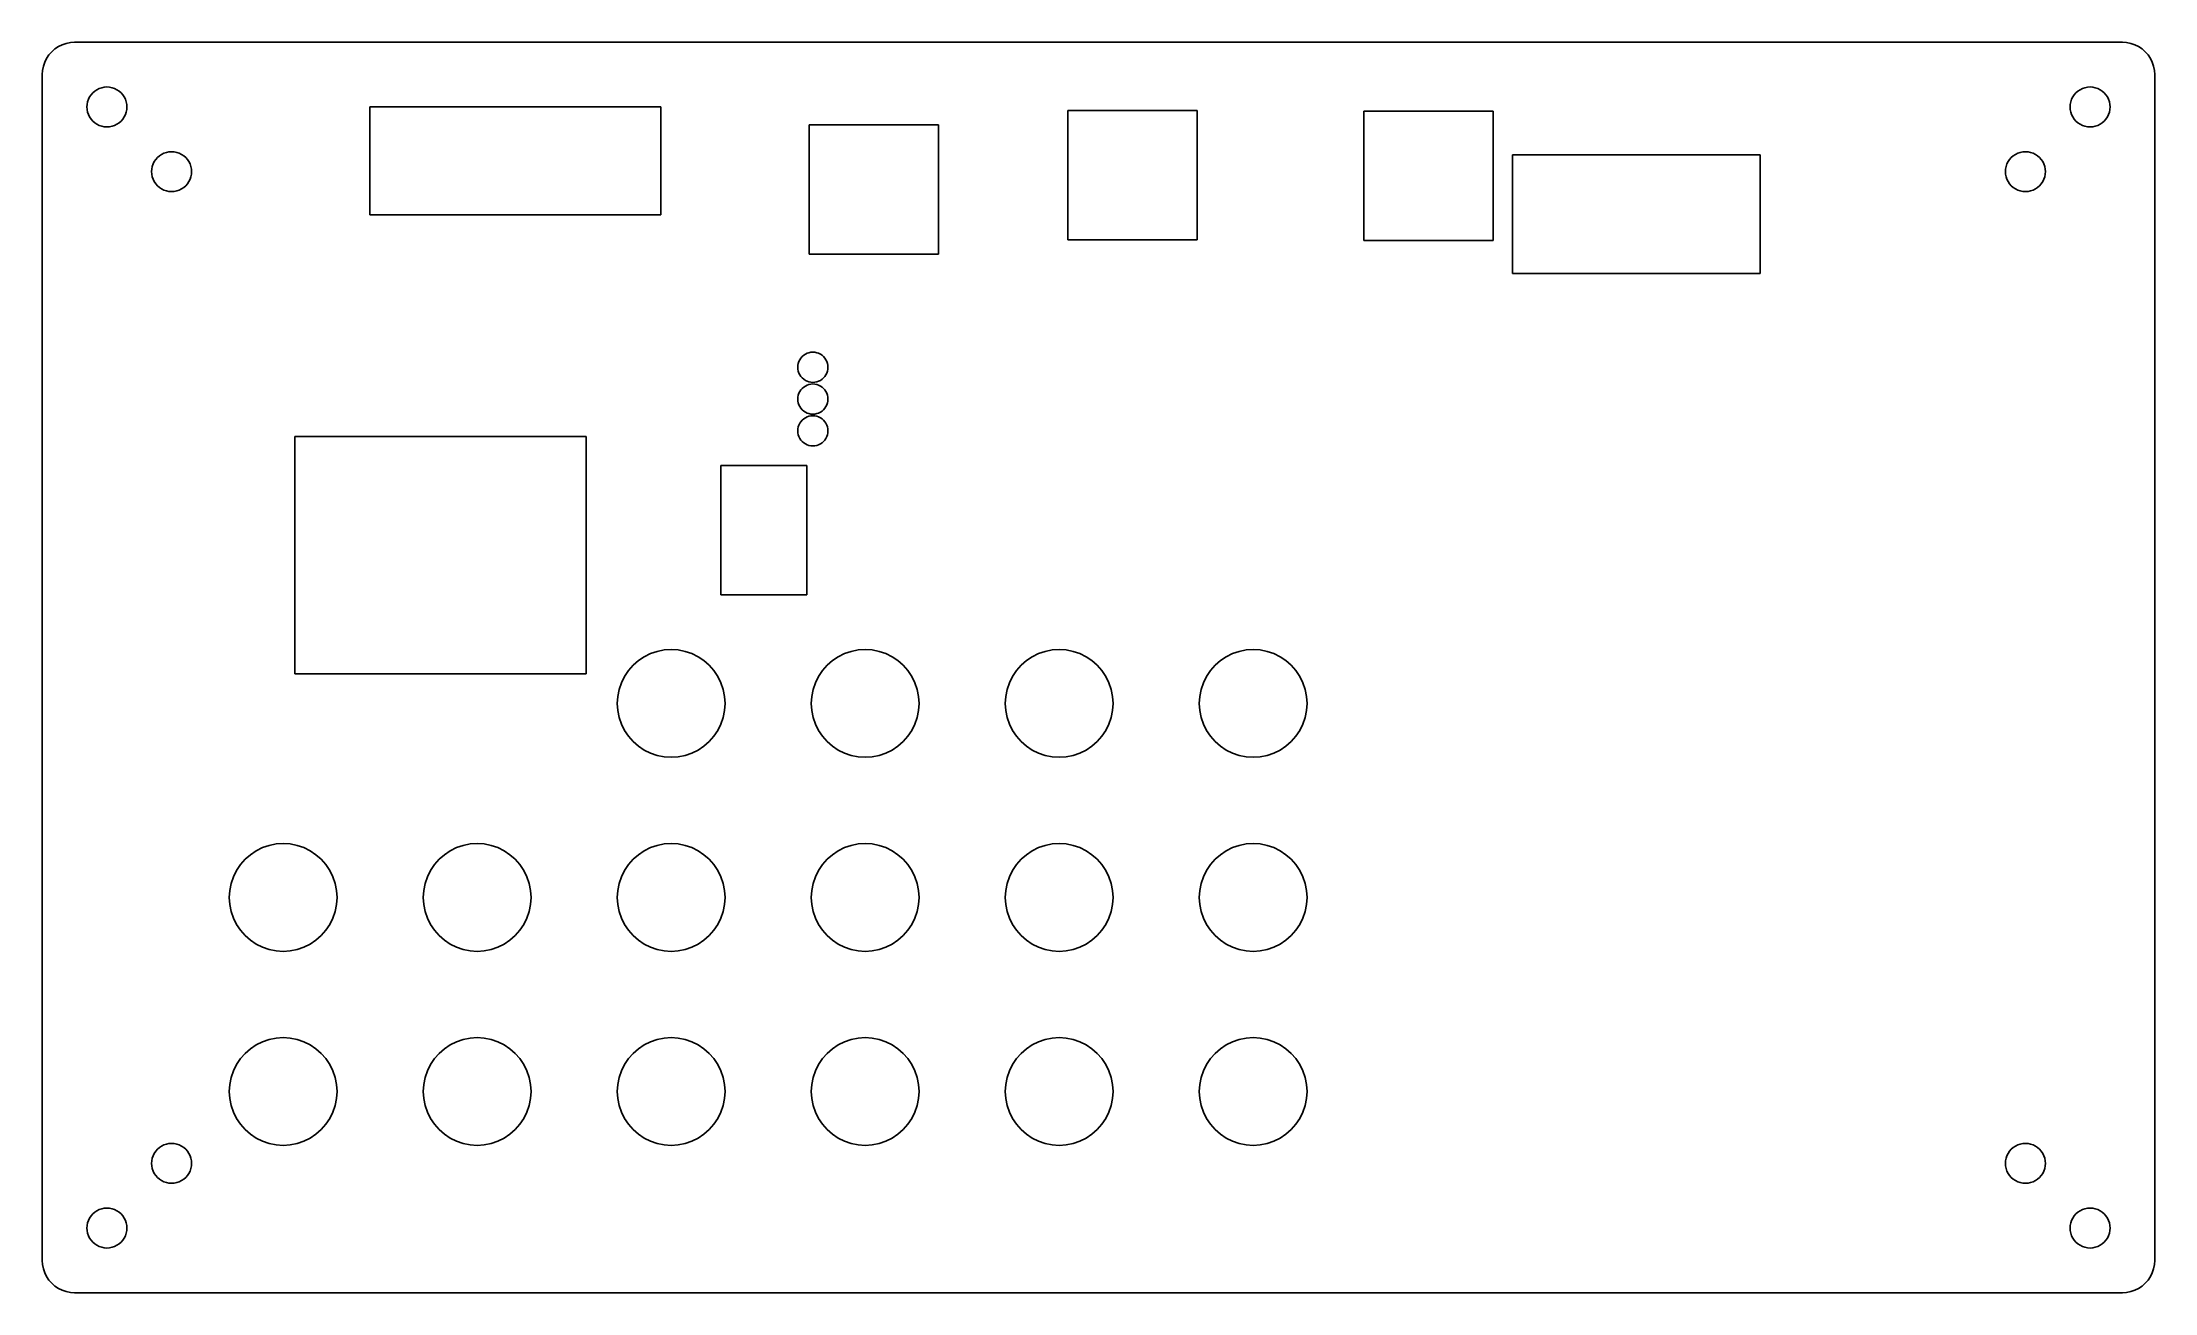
# Model space of a CAD drawing. Header units: metres. Extents: x -8 to 188, y 7 to 123.
import ezdxf

# ---------------------------------------------------------------- set-up
doc = ezdxf.new("R2010")
doc.units = ezdxf.units.M

msp = doc.modelspace()

# ---------------------------------------------------------------- linework, layer by layer
for p, q in [((-7.38007, 121.826), (-7.59808, 121.5)), ((-7.12132, 122.121), (-7.38007, 121.826)), ((-6.82628, 122.38), (-7.12132, 122.121)), ((-6.5, 122.598), (-6.82628, 122.38)), ((-6.14806, 122.772), (-6.5, 122.598)), ((-5.77646, 122.898), (-6.14806, 122.772)), ((-5.39157, 122.974), (-5.77646, 122.898)), ((-5, 123), (-5.39157, 122.974)), ((185, 123), (-5, 123)), ((185.392, 122.974), (185, 123)), ((185.776, 122.898), (185.392, 122.974)), ((186.148, 122.772), (185.776, 122.898)), ((186.5, 122.598), (186.148, 122.772)), ((186.826, 122.38), (186.5, 122.598)), ((187.121, 122.121), (186.826, 122.38)), ((187.38, 121.826), (187.121, 122.121)), ((187.598, 121.5), (187.38, 121.826)), ((-7.97433, 120.392), (-8, 120)), ((-8, 120), (-8, 10)), ((-7.89778, 120.776), (-7.97433, 120.392)), ((-7.77164, 121.148), (-7.89778, 120.776)), ((-7.59808, 121.5), (-7.77164, 121.148)), ((187.772, 121.148), (187.598, 121.5)), ((187.898, 120.776), (187.772, 121.148)), ((187.974, 120.392), (187.898, 120.776)), ((188, 120), (187.974, 120.392)), ((188, 10), (188, 120)), ((-3.78696, 117.479), (-3.70918, 117.708)), ((-3.70918, 117.708), (-3.60215, 117.925)), ((-3.60215, 117.925), (-3.4677, 118.126)), ((-3.4677, 118.126), (-3.30815, 118.308)), ((-3.30815, 118.308), (-3.12621, 118.468)), ((-3.12621, 118.468), (-2.925, 118.602)), ((-2.925, 118.602), (-2.70796, 118.709)), ((-2.70796, 118.709), (-2.47882, 118.787)), ((-2.47882, 118.787), (-2.24147, 118.834)), ((-2.24147, 118.834), (-2, 118.85)), ((-2, 118.85), (-1.75853, 118.834)), ((-1.75853, 118.834), (-1.52118, 118.787)), ((-1.52118, 118.787), (-1.29204, 118.709)), ((-1.29204, 118.709), (-1.075, 118.602)), ((-1.075, 118.602), (-0.87379, 118.468)), ((-0.87379, 118.468), (-0.69185, 118.308)), ((-0.69185, 118.308), (-0.5323, 118.126)), ((-0.5323, 118.126), (-0.39785, 117.925)), ((-0.39785, 117.925), (-0.29082, 117.708)), ((-0.29082, 117.708), (-0.21304, 117.479)), ((180.213, 117.479), (180.291, 117.708)), ((180.291, 117.708), (180.398, 117.925)), ((180.398, 117.925), (180.532, 118.126)), ((180.532, 118.126), (180.692, 118.308)), ((180.692, 118.308), (180.874, 118.468)), ((180.874, 118.468), (181.075, 118.602)), ((181.075, 118.602), (181.292, 118.709)), ((181.292, 118.709), (181.521, 118.787)), ((181.521, 118.787), (181.759, 118.834)), ((181.759, 118.834), (182, 118.85)), ((182, 118.85), (182.241, 118.834)), ((182.241, 118.834), (182.479, 118.787)), ((182.479, 118.787), (182.708, 118.709)), ((182.708, 118.709), (182.925, 118.602)), ((182.925, 118.602), (183.126, 118.468)), ((183.126, 118.468), (183.308, 118.308)), ((183.308, 118.308), (183.468, 118.126)), ((183.468, 118.126), (183.602, 117.925)), ((183.602, 117.925), (183.709, 117.708)), ((183.709, 117.708), (183.787, 117.479)), ((-3.85, 117), (-3.83417, 117.241)), ((-3.83417, 116.759), (-3.85, 117)), ((-3.83417, 117.241), (-3.78696, 117.479)), ((-3.78696, 116.521), (-3.83417, 116.759)), ((-3.70918, 116.292), (-3.78696, 116.521)), ((-3.60215, 116.075), (-3.70918, 116.292)), ((-3.4677, 115.874), (-3.60215, 116.075)), ((-3.30815, 115.692), (-3.4677, 115.874)), ((-3.12621, 115.532), (-3.30815, 115.692)), ((-0.69185, 115.692), (-0.87379, 115.532)), ((-0.5323, 115.874), (-0.69185, 115.692)), ((-0.39785, 116.075), (-0.5323, 115.874)), ((-0.29082, 116.292), (-0.39785, 116.075)), ((-0.21304, 116.521), (-0.29082, 116.292)), ((-0.21304, 117.479), (-0.16583, 117.241)), ((-0.16583, 116.759), (-0.21304, 116.521)), ((-0.16583, 117.241), (-0.15, 117)), ((-0.15, 117), (-0.16583, 116.759)), ((22.4, 107), (22.4, 117)), ((22.4, 117), (49.4, 117)), ((49.4, 117), (49.4, 107)), ((87.15, 104.68), (87.15, 116.68)), ((87.15, 116.68), (99.15, 116.68)), ((99.15, 116.68), (99.15, 104.68)), ((114.62, 104.61), (114.62, 116.61)), ((114.62, 116.61), (126.62, 116.61)), ((126.62, 116.61), (126.62, 104.61)), ((180.15, 117), (180.166, 117.241)), ((180.166, 116.759), (180.15, 117)), ((180.166, 117.241), (180.213, 117.479)), ((180.213, 116.521), (180.166, 116.759)), ((180.291, 116.292), (180.213, 116.521)), ((180.398, 116.075), (180.291, 116.292)), ((180.532, 115.874), (180.398, 116.075)), ((180.692, 115.692), (180.532, 115.874)), ((180.874, 115.532), (180.692, 115.692)), ((183.308, 115.692), (183.126, 115.532)), ((183.468, 115.874), (183.308, 115.692)), ((183.602, 116.075), (183.468, 115.874)), ((183.709, 116.292), (183.602, 116.075)), ((183.787, 116.521), (183.709, 116.292)), ((183.787, 117.479), (183.834, 117.241)), ((183.834, 116.759), (183.787, 116.521)), ((183.834, 117.241), (183.85, 117)), ((183.85, 117), (183.834, 116.759)), ((-2.925, 115.398), (-3.12621, 115.532)), ((-2.70796, 115.291), (-2.925, 115.398)), ((-2.47882, 115.213), (-2.70796, 115.291)), ((-2.24147, 115.166), (-2.47882, 115.213)), ((-2, 115.15), (-2.24147, 115.166)), ((-1.75853, 115.166), (-2, 115.15)), ((-1.52118, 115.213), (-1.75853, 115.166)), ((-1.29204, 115.291), (-1.52118, 115.213)), ((-1.075, 115.398), (-1.29204, 115.291)), ((-0.87379, 115.532), (-1.075, 115.398)), ((63.15, 103.35), (63.15, 115.35)), ((63.15, 115.35), (75.15, 115.35)), ((75.15, 115.35), (75.15, 103.35)), ((181.075, 115.398), (180.874, 115.532)), ((181.292, 115.291), (181.075, 115.398)), ((181.521, 115.213), (181.292, 115.291)), ((181.759, 115.166), (181.521, 115.213)), ((182, 115.15), (181.759, 115.166)), ((182.241, 115.166), (182, 115.15)), ((182.479, 115.213), (182.241, 115.166)), ((182.708, 115.291), (182.479, 115.213)), ((182.925, 115.398), (182.708, 115.291)), ((183.126, 115.532), (182.925, 115.398)), ((2.29082, 111.708), (2.39785, 111.925)), ((2.39785, 111.925), (2.5323, 112.126)), ((2.5323, 112.126), (2.69185, 112.308)), ((2.69185, 112.308), (2.87379, 112.468)), ((2.87379, 112.468), (3.075, 112.602)), ((3.075, 112.602), (3.29204, 112.709)), ((3.29204, 112.709), (3.52118, 112.787)), ((3.52118, 112.787), (3.75853, 112.834)), ((3.75853, 112.834), (4, 112.85)), ((4, 112.85), (4.24147, 112.834)), ((4.24147, 112.834), (4.47882, 112.787)), ((4.47882, 112.787), (4.70796, 112.709)), ((4.70796, 112.709), (4.925, 112.602)), ((4.925, 112.602), (5.12621, 112.468)), ((5.12621, 112.468), (5.30815, 112.308)), ((5.30815, 112.308), (5.4677, 112.126)), ((5.4677, 112.126), (5.60215, 111.925)), ((5.60215, 111.925), (5.70918, 111.708)), ((128.4, 101.55), (128.4, 112.55)), ((128.4, 112.55), (151.4, 112.55)), ((151.4, 112.55), (151.4, 101.55)), ((174.291, 111.708), (174.398, 111.925)), ((174.398, 111.925), (174.532, 112.126)), ((174.532, 112.126), (174.692, 112.308)), ((174.692, 112.308), (174.874, 112.468)), ((174.874, 112.468), (175.075, 112.602)), ((175.075, 112.602), (175.292, 112.709)), ((175.292, 112.709), (175.521, 112.787)), ((175.521, 112.787), (175.759, 112.834)), ((175.759, 112.834), (176, 112.85)), ((176, 112.85), (176.241, 112.834)), ((176.241, 112.834), (176.479, 112.787)), ((176.479, 112.787), (176.708, 112.709)), ((176.708, 112.709), (176.925, 112.602)), ((176.925, 112.602), (177.126, 112.468)), ((177.126, 112.468), (177.308, 112.308)), ((177.308, 112.308), (177.468, 112.126)), ((177.468, 112.126), (177.602, 111.925)), ((177.602, 111.925), (177.709, 111.708)), ((2.15, 111), (2.16583, 111.241)), ((2.16583, 110.759), (2.15, 111)), ((2.16583, 111.241), (2.21304, 111.479)), ((2.21304, 110.521), (2.16583, 110.759)), ((2.21304, 111.479), (2.29082, 111.708)), ((2.29082, 110.292), (2.21304, 110.521)), ((2.39785, 110.075), (2.29082, 110.292)), ((2.5323, 109.874), (2.39785, 110.075)), ((2.69185, 109.692), (2.5323, 109.874)), ((5.4677, 109.874), (5.30815, 109.692)), ((5.60215, 110.075), (5.4677, 109.874)), ((5.70918, 110.292), (5.60215, 110.075)), ((5.70918, 111.708), (5.78696, 111.479)), ((5.78696, 110.521), (5.70918, 110.292)), ((5.78696, 111.479), (5.83417, 111.241)), ((5.83417, 110.759), (5.78696, 110.521)), ((5.83417, 111.241), (5.85, 111)), ((5.85, 111), (5.83417, 110.759)), ((174.15, 111), (174.166, 111.241)), ((174.166, 110.759), (174.15, 111)), ((174.166, 111.241), (174.213, 111.479)), ((174.213, 110.521), (174.166, 110.759)), ((174.213, 111.479), (174.291, 111.708)), ((174.291, 110.292), (174.213, 110.521)), ((174.398, 110.075), (174.291, 110.292)), ((174.532, 109.874), (174.398, 110.075)), ((174.692, 109.692), (174.532, 109.874)), ((177.468, 109.874), (177.308, 109.692)), ((177.602, 110.075), (177.468, 109.874)), ((177.709, 110.292), (177.602, 110.075)), ((177.709, 111.708), (177.787, 111.479)), ((177.787, 110.521), (177.709, 110.292)), ((177.787, 111.479), (177.834, 111.241)), ((177.834, 110.759), (177.787, 110.521)), ((177.834, 111.241), (177.85, 111)), ((177.85, 111), (177.834, 110.759)), ((2.87379, 109.532), (2.69185, 109.692)), ((3.075, 109.398), (2.87379, 109.532)), ((3.29204, 109.291), (3.075, 109.398)), ((3.52118, 109.213), (3.29204, 109.291)), ((3.75853, 109.166), (3.52118, 109.213)), ((4, 109.15), (3.75853, 109.166)), ((4.24147, 109.166), (4, 109.15)), ((4.47882, 109.213), (4.24147, 109.166)), ((4.70796, 109.291), (4.47882, 109.213)), ((4.925, 109.398), (4.70796, 109.291)), ((5.12621, 109.532), (4.925, 109.398)), ((5.30815, 109.692), (5.12621, 109.532)), ((174.874, 109.532), (174.692, 109.692)), ((175.075, 109.398), (174.874, 109.532)), ((175.292, 109.291), (175.075, 109.398)), ((175.521, 109.213), (175.292, 109.291)), ((175.759, 109.166), (175.521, 109.213)), ((176, 109.15), (175.759, 109.166)), ((176.241, 109.166), (176, 109.15)), ((176.479, 109.213), (176.241, 109.166)), ((176.708, 109.291), (176.479, 109.213)), ((176.925, 109.398), (176.708, 109.291)), ((177.126, 109.532), (176.925, 109.398)), ((177.308, 109.692), (177.126, 109.532)), ((49.4, 107), (22.4, 107)), ((99.15, 104.68), (87.15, 104.68)), ((126.62, 104.61), (114.62, 104.61)), ((75.15, 103.35), (63.15, 103.35)), ((151.4, 101.55), (128.4, 101.55)), ((62.8, 94.0624), (62.9642, 94.1434)), ((62.9642, 94.1434), (63.1377, 94.2023)), ((63.1377, 94.2023), (63.3173, 94.238)), ((63.3173, 94.238), (63.5, 94.25)), ((63.5, 94.25), (63.6827, 94.238)), ((63.6827, 94.238), (63.8623, 94.2023)), ((63.8623, 94.2023), (64.0358, 94.1434)), ((64.0358, 94.1434), (64.2, 94.0624)), ((62.1, 92.85), (62.112, 93.0327)), ((62.112, 92.6673), (62.1, 92.85)), ((62.112, 93.0327), (62.1477, 93.2123)), ((62.1477, 92.4877), (62.112, 92.6673)), ((62.1477, 93.2123), (62.2066, 93.3858)), ((62.2066, 92.3142), (62.1477, 92.4877)), ((62.2066, 93.3858), (62.2876, 93.55)), ((62.2876, 92.15), (62.2066, 92.3142)), ((62.2876, 93.55), (62.3893, 93.7023)), ((62.3893, 91.9977), (62.2876, 92.15)), ((62.3893, 93.7023), (62.51, 93.8399)), ((62.51, 93.8399), (62.6477, 93.9607)), ((62.6477, 93.9607), (62.8, 94.0624)), ((64.2, 94.0624), (64.3523, 93.9607)), ((64.3523, 93.9607), (64.4899, 93.8399)), ((64.4899, 93.8399), (64.6107, 93.7023)), ((64.6107, 93.7023), (64.7124, 93.55)), ((64.7124, 92.15), (64.6107, 91.9977)), ((64.7124, 93.55), (64.7934, 93.3858)), ((64.7934, 92.3142), (64.7124, 92.15)), ((64.7934, 93.3858), (64.8523, 93.2123)), ((64.8523, 92.4877), (64.7934, 92.3142)), ((64.8523, 93.2123), (64.888, 93.0327)), ((64.888, 92.6673), (64.8523, 92.4877)), ((64.888, 93.0327), (64.9, 92.85)), ((64.9, 92.85), (64.888, 92.6673)), ((62.112, 90.0827), (62.1477, 90.2623)), ((62.1477, 90.2623), (62.2066, 90.4358)), ((62.2066, 90.4358), (62.2876, 90.6)), ((62.2876, 90.6), (62.3893, 90.7523)), ((62.51, 91.8601), (62.3893, 91.9977)), ((62.3893, 90.7523), (62.51, 90.8899)), ((62.6477, 91.7393), (62.51, 91.8601)), ((62.51, 90.8899), (62.6477, 91.0107)), ((62.8, 91.6376), (62.6477, 91.7393)), ((62.6477, 91.0107), (62.8, 91.1124)), ((62.9642, 91.5566), (62.8, 91.6376)), ((62.8, 91.1124), (62.9642, 91.1934)), ((63.1377, 91.4977), (62.9642, 91.5566)), ((62.9642, 91.1934), (63.1377, 91.2523)), ((63.3173, 91.462), (63.1377, 91.4977)), ((63.1377, 91.2523), (63.3173, 91.288)), ((63.5, 91.45), (63.3173, 91.462)), ((63.3173, 91.288), (63.5, 91.3)), ((63.6827, 91.462), (63.5, 91.45)), ((63.5, 91.3), (63.6827, 91.288)), ((63.8623, 91.4977), (63.6827, 91.462)), ((63.6827, 91.288), (63.8623, 91.2523)), ((64.0358, 91.5566), (63.8623, 91.4977)), ((63.8623, 91.2523), (64.0358, 91.1934)), ((64.2, 91.6376), (64.0358, 91.5566)), ((64.0358, 91.1934), (64.2, 91.1124)), ((64.3523, 91.7393), (64.2, 91.6376)), ((64.2, 91.1124), (64.3523, 91.0107)), ((64.4899, 91.8601), (64.3523, 91.7393)), ((64.3523, 91.0107), (64.4899, 90.8899)), ((64.6107, 91.9977), (64.4899, 91.8601)), ((64.4899, 90.8899), (64.6107, 90.7523)), ((64.6107, 90.7523), (64.7124, 90.6)), ((64.7124, 90.6), (64.7934, 90.4358)), ((64.7934, 90.4358), (64.8523, 90.2623)), ((64.8523, 90.2623), (64.888, 90.0827)), ((62.1, 89.9), (62.112, 90.0827)), ((62.112, 89.7173), (62.1, 89.9)), ((62.1477, 89.5377), (62.112, 89.7173)), ((62.2066, 89.3642), (62.1477, 89.5377)), ((62.2876, 89.2), (62.2066, 89.3642)), ((62.3893, 89.0477), (62.2876, 89.2)), ((62.51, 88.9101), (62.3893, 89.0477)), ((62.6477, 88.7893), (62.51, 88.9101)), ((62.8, 88.6876), (62.6477, 88.7893)), ((62.9642, 88.6066), (62.8, 88.6876)), ((62.8, 88.1624), (62.9642, 88.2434)), ((63.1377, 88.5477), (62.9642, 88.6066)), ((62.9642, 88.2434), (63.1377, 88.3023)), ((63.3173, 88.512), (63.1377, 88.5477)), ((63.1377, 88.3023), (63.3173, 88.338)), ((63.5, 88.5), (63.3173, 88.512)), ((63.3173, 88.338), (63.5, 88.35)), ((63.6827, 88.512), (63.5, 88.5)), ((63.5, 88.35), (63.6827, 88.338)), ((63.8623, 88.5477), (63.6827, 88.512)), ((63.6827, 88.338), (63.8623, 88.3023)), ((64.0358, 88.6066), (63.8623, 88.5477)), ((63.8623, 88.3023), (64.0358, 88.2434)), ((64.2, 88.6876), (64.0358, 88.6066)), ((64.0358, 88.2434), (64.2, 88.1624)), ((64.3523, 88.7893), (64.2, 88.6876)), ((64.4899, 88.9101), (64.3523, 88.7893)), ((64.6107, 89.0477), (64.4899, 88.9101)), ((64.7124, 89.2), (64.6107, 89.0477)), ((64.7934, 89.3642), (64.7124, 89.2)), ((64.8523, 89.5377), (64.7934, 89.3642)), ((64.888, 89.7173), (64.8523, 89.5377)), ((64.888, 90.0827), (64.9, 89.9)), ((64.9, 89.9), (64.888, 89.7173)), ((15.45, 64.42), (15.45, 86.42)), ((15.45, 86.42), (42.45, 86.42)), ((42.45, 86.42), (42.45, 64.42)), ((62.1, 86.95), (62.112, 87.1327)), ((62.112, 86.7673), (62.1, 86.95)), ((62.112, 87.1327), (62.1477, 87.3123)), ((62.1477, 86.5877), (62.112, 86.7673)), ((62.1477, 87.3123), (62.2066, 87.4858)), ((62.2066, 86.4142), (62.1477, 86.5877)), ((62.2066, 87.4858), (62.2876, 87.65)), ((62.2876, 86.25), (62.2066, 86.4142)), ((62.2876, 87.65), (62.3893, 87.8023)), ((62.3893, 86.0977), (62.2876, 86.25)), ((62.3893, 87.8023), (62.51, 87.9399)), ((62.51, 87.9399), (62.6477, 88.0607)), ((62.6477, 88.0607), (62.8, 88.1624)), ((64.2, 88.1624), (64.3523, 88.0607)), ((64.3523, 88.0607), (64.4899, 87.9399)), ((64.4899, 87.9399), (64.6107, 87.8023)), ((64.6107, 87.8023), (64.7124, 87.65)), ((64.7124, 86.25), (64.6107, 86.0977)), ((64.7124, 87.65), (64.7934, 87.4858)), ((64.7934, 86.4142), (64.7124, 86.25)), ((64.7934, 87.4858), (64.8523, 87.3123)), ((64.8523, 86.5877), (64.7934, 86.4142)), ((64.8523, 87.3123), (64.888, 87.1327)), ((64.888, 86.7673), (64.8523, 86.5877)), ((64.888, 87.1327), (64.9, 86.95)), ((64.9, 86.95), (64.888, 86.7673)), ((62.51, 85.96), (62.3893, 86.0977)), ((62.6477, 85.8393), (62.51, 85.96)), ((62.8, 85.7376), (62.6477, 85.8393)), ((62.9642, 85.6566), (62.8, 85.7376)), ((63.1377, 85.5977), (62.9642, 85.6566)), ((63.3173, 85.562), (63.1377, 85.5977)), ((63.5, 85.55), (63.3173, 85.562)), ((63.6827, 85.562), (63.5, 85.55)), ((63.8623, 85.5977), (63.6827, 85.562)), ((64.0358, 85.6566), (63.8623, 85.5977)), ((64.2, 85.7376), (64.0358, 85.6566)), ((64.3523, 85.8393), (64.2, 85.7376)), ((64.4899, 85.96), (64.3523, 85.8393)), ((64.6107, 86.0977), (64.4899, 85.96)), ((54.95, 71.75), (54.95, 83.75)), ((54.95, 83.75), (62.95, 83.75)), ((62.95, 83.75), (62.95, 71.75)), ((62.95, 71.75), (54.95, 71.75)), ((49.6974, 66.6272), (50.35, 66.67)), ((50.35, 66.67), (51.0026, 66.6272)), ((67.6974, 66.6272), (68.35, 66.67)), ((68.35, 66.67), (69.0026, 66.6272)), ((85.6974, 66.6272), (86.35, 66.67)), ((86.35, 66.67), (87.0026, 66.6272)), ((103.697, 66.6272), (104.35, 66.67)), ((104.35, 66.67), (105.003, 66.6272)), ((46.0199, 64.17), (46.3832, 64.7138)), ((46.3832, 64.7138), (46.8145, 65.2055)), ((46.8145, 65.2055), (47.3062, 65.6368)), ((47.3062, 65.6368), (47.85, 66.0001)), ((47.85, 66.0001), (48.4366, 66.2894)), ((48.4366, 66.2894), (49.0559, 66.4996)), ((49.0559, 66.4996), (49.6974, 66.6272)), ((51.0026, 66.6272), (51.6441, 66.4996)), ((51.6441, 66.4996), (52.2634, 66.2894)), ((52.2634, 66.2894), (52.85, 66.0001)), ((52.85, 66.0001), (53.3938, 65.6368)), ((53.3938, 65.6368), (53.8855, 65.2055)), ((53.8855, 65.2055), (54.3168, 64.7138)), ((54.3168, 64.7138), (54.6801, 64.17)), ((64.0199, 64.17), (64.3832, 64.7138)), ((64.3832, 64.7138), (64.8145, 65.2055)), ((64.8145, 65.2055), (65.3062, 65.6368)), ((65.3062, 65.6368), (65.85, 66.0001)), ((65.85, 66.0001), (66.4366, 66.2894)), ((66.4366, 66.2894), (67.0559, 66.4996)), ((67.0559, 66.4996), (67.6974, 66.6272)), ((69.0026, 66.6272), (69.6441, 66.4996)), ((69.6441, 66.4996), (70.2634, 66.2894)), ((70.2634, 66.2894), (70.85, 66.0001)), ((70.85, 66.0001), (71.3938, 65.6368)), ((71.3938, 65.6368), (71.8855, 65.2055)), ((71.8855, 65.2055), (72.3168, 64.7138)), ((72.3168, 64.7138), (72.6801, 64.17)), ((82.0199, 64.17), (82.3832, 64.7138)), ((82.3832, 64.7138), (82.8145, 65.2055)), ((82.8145, 65.2055), (83.3062, 65.6368)), ((83.3062, 65.6368), (83.85, 66.0001)), ((83.85, 66.0001), (84.4366, 66.2894)), ((84.4366, 66.2894), (85.0559, 66.4996)), ((85.0559, 66.4996), (85.6974, 66.6272)), ((87.0026, 66.6272), (87.6441, 66.4996)), ((87.6441, 66.4996), (88.2634, 66.2894)), ((88.2634, 66.2894), (88.85, 66.0001)), ((88.85, 66.0001), (89.3938, 65.6368)), ((89.3938, 65.6368), (89.8855, 65.2055)), ((89.8855, 65.2055), (90.3168, 64.7138)), ((90.3168, 64.7138), (90.6801, 64.17)), ((100.02, 64.17), (100.383, 64.7138)), ((100.383, 64.7138), (100.814, 65.2055)), ((100.814, 65.2055), (101.306, 65.6368)), ((101.306, 65.6368), (101.85, 66.0001)), ((101.85, 66.0001), (102.437, 66.2894)), ((102.437, 66.2894), (103.056, 66.4996)), ((103.056, 66.4996), (103.697, 66.6272)), ((105.003, 66.6272), (105.644, 66.4996)), ((105.644, 66.4996), (106.263, 66.2894)), ((106.263, 66.2894), (106.85, 66.0001)), ((106.85, 66.0001), (107.394, 65.6368)), ((107.394, 65.6368), (107.886, 65.2055)), ((107.886, 65.2055), (108.317, 64.7138)), ((108.317, 64.7138), (108.68, 64.17)), ((42.45, 64.42), (15.45, 64.42)), ((45.3928, 62.3226), (45.5204, 62.9641)), ((45.5204, 62.9641), (45.7306, 63.5834)), ((45.7306, 63.5834), (46.0199, 64.17)), ((54.6801, 64.17), (54.9694, 63.5834)), ((54.9694, 63.5834), (55.1796, 62.9641)), ((55.1796, 62.9641), (55.3072, 62.3226)), ((63.3928, 62.3226), (63.5204, 62.9641)), ((63.5204, 62.9641), (63.7306, 63.5834)), ((63.7306, 63.5834), (64.0199, 64.17)), ((72.6801, 64.17), (72.9694, 63.5834)), ((72.9694, 63.5834), (73.1796, 62.9641)), ((73.1796, 62.9641), (73.3072, 62.3226)), ((81.3928, 62.3226), (81.5204, 62.9641)), ((81.5204, 62.9641), (81.7306, 63.5834)), ((81.7306, 63.5834), (82.0199, 64.17)), ((90.6801, 64.17), (90.9694, 63.5834)), ((90.9694, 63.5834), (91.1796, 62.9641)), ((91.1796, 62.9641), (91.3072, 62.3226)), ((99.3928, 62.3226), (99.5204, 62.9641)), ((99.5204, 62.9641), (99.7306, 63.5834)), ((99.7306, 63.5834), (100.02, 64.17)), ((108.68, 64.17), (108.969, 63.5834)), ((108.969, 63.5834), (109.18, 62.9641)), ((109.18, 62.9641), (109.307, 62.3226)), ((45.35, 61.67), (45.3928, 62.3226)), ((45.3928, 61.0174), (45.35, 61.67)), ((45.5204, 60.3759), (45.3928, 61.0174)), ((55.3072, 61.0174), (55.1796, 60.3759)), ((55.3072, 62.3226), (55.35, 61.67)), ((55.35, 61.67), (55.3072, 61.0174)), ((63.35, 61.67), (63.3928, 62.3226)), ((63.3928, 61.0174), (63.35, 61.67)), ((63.5204, 60.3759), (63.3928, 61.0174)), ((73.3072, 61.0174), (73.1796, 60.3759)), ((73.3072, 62.3226), (73.35, 61.67)), ((73.35, 61.67), (73.3072, 61.0174)), ((81.35, 61.67), (81.3928, 62.3226)), ((81.3928, 61.0174), (81.35, 61.67)), ((81.5204, 60.3759), (81.3928, 61.0174)), ((91.3072, 61.0174), (91.1796, 60.3759)), ((91.3072, 62.3226), (91.35, 61.67)), ((91.35, 61.67), (91.3072, 61.0174)), ((99.35, 61.67), (99.3928, 62.3226)), ((99.3928, 61.0174), (99.35, 61.67)), ((99.5204, 60.3759), (99.3928, 61.0174)), ((109.307, 61.0174), (109.18, 60.3759)), ((109.307, 62.3226), (109.35, 61.67)), ((109.35, 61.67), (109.307, 61.0174)), ((45.7306, 59.7566), (45.5204, 60.3759)), ((46.0199, 59.17), (45.7306, 59.7566)), ((46.3832, 58.6262), (46.0199, 59.17)), ((54.6801, 59.17), (54.3168, 58.6262)), ((54.9694, 59.7566), (54.6801, 59.17)), ((55.1796, 60.3759), (54.9694, 59.7566)), ((63.7306, 59.7566), (63.5204, 60.3759)), ((64.0199, 59.17), (63.7306, 59.7566)), ((64.3832, 58.6262), (64.0199, 59.17)), ((72.6801, 59.17), (72.3168, 58.6262)), ((72.9694, 59.7566), (72.6801, 59.17)), ((73.1796, 60.3759), (72.9694, 59.7566)), ((81.7306, 59.7566), (81.5204, 60.3759)), ((82.0199, 59.17), (81.7306, 59.7566)), ((82.3832, 58.6262), (82.0199, 59.17)), ((90.6801, 59.17), (90.3168, 58.6262)), ((90.9694, 59.7566), (90.6801, 59.17)), ((91.1796, 60.3759), (90.9694, 59.7566)), ((99.7306, 59.7566), (99.5204, 60.3759)), ((100.02, 59.17), (99.7306, 59.7566)), ((100.383, 58.6262), (100.02, 59.17)), ((108.68, 59.17), (108.317, 58.6262)), ((108.969, 59.7566), (108.68, 59.17)), ((109.18, 60.3759), (108.969, 59.7566)), ((46.8145, 58.1345), (46.3832, 58.6262)), ((47.3062, 57.7032), (46.8145, 58.1345)), ((47.85, 57.3399), (47.3062, 57.7032)), ((48.4366, 57.0506), (47.85, 57.3399)), ((49.0559, 56.8404), (48.4366, 57.0506)), ((49.6974, 56.7128), (49.0559, 56.8404)), ((51.6441, 56.8404), (51.0026, 56.7128)), ((52.2634, 57.0506), (51.6441, 56.8404)), ((52.85, 57.3399), (52.2634, 57.0506)), ((53.3938, 57.7032), (52.85, 57.3399)), ((53.8855, 58.1345), (53.3938, 57.7032)), ((54.3168, 58.6262), (53.8855, 58.1345)), ((64.8145, 58.1345), (64.3832, 58.6262)), ((65.3062, 57.7032), (64.8145, 58.1345)), ((65.85, 57.3399), (65.3062, 57.7032)), ((66.4366, 57.0506), (65.85, 57.3399)), ((67.0559, 56.8404), (66.4366, 57.0506)), ((67.6974, 56.7128), (67.0559, 56.8404)), ((69.6441, 56.8404), (69.0026, 56.7128)), ((70.2634, 57.0506), (69.6441, 56.8404)), ((70.85, 57.3399), (70.2634, 57.0506)), ((71.3938, 57.7032), (70.85, 57.3399)), ((71.8855, 58.1345), (71.3938, 57.7032)), ((72.3168, 58.6262), (71.8855, 58.1345)), ((82.8145, 58.1345), (82.3832, 58.6262)), ((83.3062, 57.7032), (82.8145, 58.1345)), ((83.85, 57.3399), (83.3062, 57.7032)), ((84.4366, 57.0506), (83.85, 57.3399)), ((85.0559, 56.8404), (84.4366, 57.0506)), ((85.6974, 56.7128), (85.0559, 56.8404)), ((87.6441, 56.8404), (87.0026, 56.7128)), ((88.2634, 57.0506), (87.6441, 56.8404)), ((88.85, 57.3399), (88.2634, 57.0506)), ((89.3938, 57.7032), (88.85, 57.3399)), ((89.8855, 58.1345), (89.3938, 57.7032)), ((90.3168, 58.6262), (89.8855, 58.1345)), ((100.814, 58.1345), (100.383, 58.6262)), ((101.306, 57.7032), (100.814, 58.1345)), ((101.85, 57.3399), (101.306, 57.7032)), ((102.437, 57.0506), (101.85, 57.3399)), ((103.056, 56.8404), (102.437, 57.0506)), ((103.697, 56.7128), (103.056, 56.8404)), ((105.644, 56.8404), (105.003, 56.7128)), ((106.263, 57.0506), (105.644, 56.8404)), ((106.85, 57.3399), (106.263, 57.0506)), ((107.394, 57.7032), (106.85, 57.3399)), ((107.886, 58.1345), (107.394, 57.7032)), ((108.317, 58.6262), (107.886, 58.1345)), ((50.35, 56.67), (49.6974, 56.7128)), ((51.0026, 56.7128), (50.35, 56.67)), ((68.35, 56.67), (67.6974, 56.7128)), ((69.0026, 56.7128), (68.35, 56.67)), ((86.35, 56.67), (85.6974, 56.7128)), ((87.0026, 56.7128), (86.35, 56.67)), ((104.35, 56.67), (103.697, 56.7128)), ((105.003, 56.7128), (104.35, 56.67)), ((10.3832, 46.7138), (10.8145, 47.2055)), ((10.8145, 47.2055), (11.3062, 47.6368)), ((11.3062, 47.6368), (11.85, 48.0001)), ((11.85, 48.0001), (12.4366, 48.2894)), ((12.4366, 48.2894), (13.0559, 48.4996)), ((13.0559, 48.4996), (13.6974, 48.6272)), ((13.6974, 48.6272), (14.35, 48.67)), ((14.35, 48.67), (15.0026, 48.6272)), ((15.0026, 48.6272), (15.6441, 48.4996)), ((15.6441, 48.4996), (16.2634, 48.2894)), ((16.2634, 48.2894), (16.85, 48.0001)), ((16.85, 48.0001), (17.3938, 47.6368)), ((17.3938, 47.6368), (17.8855, 47.2055)), ((17.8855, 47.2055), (18.3168, 46.7138)), ((28.3832, 46.7138), (28.8145, 47.2055)), ((28.8145, 47.2055), (29.3062, 47.6368)), ((29.3062, 47.6368), (29.85, 48.0001)), ((29.85, 48.0001), (30.4366, 48.2894)), ((30.4366, 48.2894), (31.0559, 48.4996)), ((31.0559, 48.4996), (31.6974, 48.6272)), ((31.6974, 48.6272), (32.35, 48.67)), ((32.35, 48.67), (33.0026, 48.6272)), ((33.0026, 48.6272), (33.6441, 48.4996)), ((33.6441, 48.4996), (34.2634, 48.2894)), ((34.2634, 48.2894), (34.85, 48.0001)), ((34.85, 48.0001), (35.3938, 47.6368)), ((35.3938, 47.6368), (35.8855, 47.2055)), ((35.8855, 47.2055), (36.3168, 46.7138)), ((46.3832, 46.7138), (46.8145, 47.2055)), ((46.8145, 47.2055), (47.3062, 47.6368)), ((47.3062, 47.6368), (47.85, 48.0001)), ((47.85, 48.0001), (48.4366, 48.2894)), ((48.4366, 48.2894), (49.0559, 48.4996)), ((49.0559, 48.4996), (49.6974, 48.6272)), ((49.6974, 48.6272), (50.35, 48.67)), ((50.35, 48.67), (51.0026, 48.6272)), ((51.0026, 48.6272), (51.6441, 48.4996)), ((51.6441, 48.4996), (52.2634, 48.2894)), ((52.2634, 48.2894), (52.85, 48.0001)), ((52.85, 48.0001), (53.3938, 47.6368)), ((53.3938, 47.6368), (53.8855, 47.2055)), ((53.8855, 47.2055), (54.3168, 46.7138)), ((64.3832, 46.7138), (64.8145, 47.2055)), ((64.8145, 47.2055), (65.3062, 47.6368)), ((65.3062, 47.6368), (65.85, 48.0001)), ((65.85, 48.0001), (66.4366, 48.2894)), ((66.4366, 48.2894), (67.0559, 48.4996)), ((67.0559, 48.4996), (67.6974, 48.6272)), ((67.6974, 48.6272), (68.35, 48.67)), ((68.35, 48.67), (69.0026, 48.6272)), ((69.0026, 48.6272), (69.6441, 48.4996)), ((69.6441, 48.4996), (70.2634, 48.2894)), ((70.2634, 48.2894), (70.85, 48.0001)), ((70.85, 48.0001), (71.3938, 47.6368)), ((71.3938, 47.6368), (71.8855, 47.2055)), ((71.8855, 47.2055), (72.3168, 46.7138)), ((82.3832, 46.7138), (82.8145, 47.2055)), ((82.8145, 47.2055), (83.3062, 47.6368)), ((83.3062, 47.6368), (83.85, 48.0001)), ((83.85, 48.0001), (84.4366, 48.2894)), ((84.4366, 48.2894), (85.0559, 48.4996)), ((85.0559, 48.4996), (85.6974, 48.6272)), ((85.6974, 48.6272), (86.35, 48.67)), ((86.35, 48.67), (87.0026, 48.6272)), ((87.0026, 48.6272), (87.6441, 48.4996)), ((87.6441, 48.4996), (88.2634, 48.2894)), ((88.2634, 48.2894), (88.85, 48.0001)), ((88.85, 48.0001), (89.3938, 47.6368)), ((89.3938, 47.6368), (89.8855, 47.2055)), ((89.8855, 47.2055), (90.3168, 46.7138)), ((100.383, 46.7138), (100.814, 47.2055)), ((100.814, 47.2055), (101.306, 47.6368)), ((101.306, 47.6368), (101.85, 48.0001)), ((101.85, 48.0001), (102.437, 48.2894)), ((102.437, 48.2894), (103.056, 48.4996)), ((103.056, 48.4996), (103.697, 48.6272)), ((103.697, 48.6272), (104.35, 48.67)), ((104.35, 48.67), (105.003, 48.6272)), ((105.003, 48.6272), (105.644, 48.4996)), ((105.644, 48.4996), (106.263, 48.2894)), ((106.263, 48.2894), (106.85, 48.0001)), ((106.85, 48.0001), (107.394, 47.6368)), ((107.394, 47.6368), (107.886, 47.2055)), ((107.886, 47.2055), (108.317, 46.7138)), ((9.52037, 44.9641), (9.7306, 45.5834)), ((9.7306, 45.5834), (10.0199, 46.17)), ((10.0199, 46.17), (10.3832, 46.7138)), ((18.3168, 46.7138), (18.6801, 46.17)), ((18.6801, 46.17), (18.9694, 45.5834)), ((18.9694, 45.5834), (19.1796, 44.9641)), ((27.5204, 44.9641), (27.7306, 45.5834)), ((27.7306, 45.5834), (28.0199, 46.17)), ((28.0199, 46.17), (28.3832, 46.7138)), ((36.3168, 46.7138), (36.6801, 46.17)), ((36.6801, 46.17), (36.9694, 45.5834)), ((36.9694, 45.5834), (37.1796, 44.9641)), ((45.5204, 44.9641), (45.7306, 45.5834)), ((45.7306, 45.5834), (46.0199, 46.17)), ((46.0199, 46.17), (46.3832, 46.7138)), ((54.3168, 46.7138), (54.6801, 46.17)), ((54.6801, 46.17), (54.9694, 45.5834)), ((54.9694, 45.5834), (55.1796, 44.9641)), ((63.5204, 44.9641), (63.7306, 45.5834)), ((63.7306, 45.5834), (64.0199, 46.17)), ((64.0199, 46.17), (64.3832, 46.7138)), ((72.3168, 46.7138), (72.6801, 46.17)), ((72.6801, 46.17), (72.9694, 45.5834)), ((72.9694, 45.5834), (73.1796, 44.9641)), ((81.5204, 44.9641), (81.7306, 45.5834)), ((81.7306, 45.5834), (82.0199, 46.17)), ((82.0199, 46.17), (82.3832, 46.7138)), ((90.3168, 46.7138), (90.6801, 46.17)), ((90.6801, 46.17), (90.9694, 45.5834)), ((90.9694, 45.5834), (91.1796, 44.9641)), ((99.5204, 44.9641), (99.7306, 45.5834)), ((99.7306, 45.5834), (100.02, 46.17)), ((100.02, 46.17), (100.383, 46.7138)), ((108.317, 46.7138), (108.68, 46.17)), ((108.68, 46.17), (108.969, 45.5834)), ((108.969, 45.5834), (109.18, 44.9641)), ((9.35, 43.67), (9.39278, 44.3226)), ((9.39278, 43.0174), (9.35, 43.67)), ((9.39278, 44.3226), (9.52037, 44.9641)), ((19.1796, 44.9641), (19.3072, 44.3226)), ((19.3072, 44.3226), (19.35, 43.67)), ((19.35, 43.67), (19.3072, 43.0174)), ((27.35, 43.67), (27.3928, 44.3226)), ((27.3928, 43.0174), (27.35, 43.67)), ((27.3928, 44.3226), (27.5204, 44.9641)), ((37.1796, 44.9641), (37.3072, 44.3226)), ((37.3072, 44.3226), (37.35, 43.67)), ((37.35, 43.67), (37.3072, 43.0174)), ((45.35, 43.67), (45.3928, 44.3226)), ((45.3928, 43.0174), (45.35, 43.67)), ((45.3928, 44.3226), (45.5204, 44.9641)), ((55.1796, 44.9641), (55.3072, 44.3226)), ((55.3072, 44.3226), (55.35, 43.67)), ((55.35, 43.67), (55.3072, 43.0174)), ((63.35, 43.67), (63.3928, 44.3226)), ((63.3928, 43.0174), (63.35, 43.67)), ((63.3928, 44.3226), (63.5204, 44.9641)), ((73.1796, 44.9641), (73.3072, 44.3226)), ((73.3072, 44.3226), (73.35, 43.67)), ((73.35, 43.67), (73.3072, 43.0174)), ((81.35, 43.67), (81.3928, 44.3226)), ((81.3928, 43.0174), (81.35, 43.67)), ((81.3928, 44.3226), (81.5204, 44.9641)), ((91.1796, 44.9641), (91.3072, 44.3226)), ((91.3072, 44.3226), (91.35, 43.67)), ((91.35, 43.67), (91.3072, 43.0174)), ((99.35, 43.67), (99.3928, 44.3226)), ((99.3928, 43.0174), (99.35, 43.67)), ((99.3928, 44.3226), (99.5204, 44.9641)), ((109.18, 44.9641), (109.307, 44.3226)), ((109.307, 44.3226), (109.35, 43.67)), ((109.35, 43.67), (109.307, 43.0174)), ((9.52037, 42.3759), (9.39278, 43.0174)), ((9.7306, 41.7566), (9.52037, 42.3759)), ((10.0199, 41.17), (9.7306, 41.7566)), ((10.3832, 40.6262), (10.0199, 41.17)), ((18.6801, 41.17), (18.3168, 40.6262)), ((18.9694, 41.7566), (18.6801, 41.17)), ((19.1796, 42.3759), (18.9694, 41.7566)), ((19.3072, 43.0174), (19.1796, 42.3759)), ((27.5204, 42.3759), (27.3928, 43.0174)), ((27.7306, 41.7566), (27.5204, 42.3759)), ((28.0199, 41.17), (27.7306, 41.7566)), ((28.3832, 40.6262), (28.0199, 41.17)), ((36.6801, 41.17), (36.3168, 40.6262)), ((36.9694, 41.7566), (36.6801, 41.17)), ((37.1796, 42.3759), (36.9694, 41.7566)), ((37.3072, 43.0174), (37.1796, 42.3759)), ((45.5204, 42.3759), (45.3928, 43.0174)), ((45.7306, 41.7566), (45.5204, 42.3759)), ((46.0199, 41.17), (45.7306, 41.7566)), ((46.3832, 40.6262), (46.0199, 41.17)), ((54.6801, 41.17), (54.3168, 40.6262)), ((54.9694, 41.7566), (54.6801, 41.17)), ((55.1796, 42.3759), (54.9694, 41.7566)), ((55.3072, 43.0174), (55.1796, 42.3759)), ((63.5204, 42.3759), (63.3928, 43.0174)), ((63.7306, 41.7566), (63.5204, 42.3759)), ((64.0199, 41.17), (63.7306, 41.7566)), ((64.3832, 40.6262), (64.0199, 41.17)), ((72.6801, 41.17), (72.3168, 40.6262)), ((72.9694, 41.7566), (72.6801, 41.17)), ((73.1796, 42.3759), (72.9694, 41.7566)), ((73.3072, 43.0174), (73.1796, 42.3759)), ((81.5204, 42.3759), (81.3928, 43.0174)), ((81.7306, 41.7566), (81.5204, 42.3759)), ((82.0199, 41.17), (81.7306, 41.7566)), ((82.3832, 40.6262), (82.0199, 41.17)), ((90.6801, 41.17), (90.3168, 40.6262)), ((90.9694, 41.7566), (90.6801, 41.17)), ((91.1796, 42.3759), (90.9694, 41.7566)), ((91.3072, 43.0174), (91.1796, 42.3759)), ((99.5204, 42.3759), (99.3928, 43.0174)), ((99.7306, 41.7566), (99.5204, 42.3759)), ((100.02, 41.17), (99.7306, 41.7566)), ((100.383, 40.6262), (100.02, 41.17)), ((108.68, 41.17), (108.317, 40.6262)), ((108.969, 41.7566), (108.68, 41.17)), ((109.18, 42.3759), (108.969, 41.7566)), ((109.307, 43.0174), (109.18, 42.3759)), ((10.8145, 40.1345), (10.3832, 40.6262)), ((11.3062, 39.7032), (10.8145, 40.1345)), ((11.85, 39.3399), (11.3062, 39.7032)), ((12.4366, 39.0506), (11.85, 39.3399)), ((16.85, 39.3399), (16.2634, 39.0506)), ((17.3938, 39.7032), (16.85, 39.3399)), ((17.8855, 40.1345), (17.3938, 39.7032)), ((18.3168, 40.6262), (17.8855, 40.1345)), ((28.8145, 40.1345), (28.3832, 40.6262)), ((29.3062, 39.7032), (28.8145, 40.1345)), ((29.85, 39.3399), (29.3062, 39.7032)), ((30.4366, 39.0506), (29.85, 39.3399)), ((34.85, 39.3399), (34.2634, 39.0506)), ((35.3938, 39.7032), (34.85, 39.3399)), ((35.8855, 40.1345), (35.3938, 39.7032)), ((36.3168, 40.6262), (35.8855, 40.1345)), ((46.8145, 40.1345), (46.3832, 40.6262)), ((47.3062, 39.7032), (46.8145, 40.1345)), ((47.85, 39.3399), (47.3062, 39.7032)), ((48.4366, 39.0506), (47.85, 39.3399)), ((52.85, 39.3399), (52.2634, 39.0506)), ((53.3938, 39.7032), (52.85, 39.3399)), ((53.8855, 40.1345), (53.3938, 39.7032)), ((54.3168, 40.6262), (53.8855, 40.1345)), ((64.8145, 40.1345), (64.3832, 40.6262)), ((65.3062, 39.7032), (64.8145, 40.1345)), ((65.85, 39.3399), (65.3062, 39.7032)), ((66.4366, 39.0506), (65.85, 39.3399)), ((70.85, 39.3399), (70.2634, 39.0506)), ((71.3938, 39.7032), (70.85, 39.3399)), ((71.8855, 40.1345), (71.3938, 39.7032)), ((72.3168, 40.6262), (71.8855, 40.1345)), ((82.8145, 40.1345), (82.3832, 40.6262)), ((83.3062, 39.7032), (82.8145, 40.1345)), ((83.85, 39.3399), (83.3062, 39.7032)), ((84.4366, 39.0506), (83.85, 39.3399)), ((88.85, 39.3399), (88.2634, 39.0506)), ((89.3938, 39.7032), (88.85, 39.3399)), ((89.8855, 40.1345), (89.3938, 39.7032)), ((90.3168, 40.6262), (89.8855, 40.1345)), ((100.814, 40.1345), (100.383, 40.6262)), ((101.306, 39.7032), (100.814, 40.1345)), ((101.85, 39.3399), (101.306, 39.7032)), ((102.437, 39.0506), (101.85, 39.3399)), ((106.85, 39.3399), (106.263, 39.0506)), ((107.394, 39.7032), (106.85, 39.3399)), ((107.886, 40.1345), (107.394, 39.7032)), ((108.317, 40.6262), (107.886, 40.1345)), ((13.0559, 38.8404), (12.4366, 39.0506)), ((13.6974, 38.7128), (13.0559, 38.8404)), ((14.35, 38.67), (13.6974, 38.7128)), ((15.0026, 38.7128), (14.35, 38.67)), ((15.6441, 38.8404), (15.0026, 38.7128)), ((16.2634, 39.0506), (15.6441, 38.8404)), ((31.0559, 38.8404), (30.4366, 39.0506)), ((31.6974, 38.7128), (31.0559, 38.8404)), ((32.35, 38.67), (31.6974, 38.7128)), ((33.0026, 38.7128), (32.35, 38.67)), ((33.6441, 38.8404), (33.0026, 38.7128)), ((34.2634, 39.0506), (33.6441, 38.8404)), ((49.0559, 38.8404), (48.4366, 39.0506)), ((49.6974, 38.7128), (49.0559, 38.8404)), ((50.35, 38.67), (49.6974, 38.7128)), ((51.0026, 38.7128), (50.35, 38.67)), ((51.6441, 38.8404), (51.0026, 38.7128)), ((52.2634, 39.0506), (51.6441, 38.8404)), ((67.0559, 38.8404), (66.4366, 39.0506)), ((67.6974, 38.7128), (67.0559, 38.8404)), ((68.35, 38.67), (67.6974, 38.7128)), ((69.0026, 38.7128), (68.35, 38.67)), ((69.6441, 38.8404), (69.0026, 38.7128)), ((70.2634, 39.0506), (69.6441, 38.8404)), ((85.0559, 38.8404), (84.4366, 39.0506)), ((85.6974, 38.7128), (85.0559, 38.8404)), ((86.35, 38.67), (85.6974, 38.7128)), ((87.0026, 38.7128), (86.35, 38.67)), ((87.6441, 38.8404), (87.0026, 38.7128)), ((88.2634, 39.0506), (87.6441, 38.8404)), ((103.056, 38.8404), (102.437, 39.0506)), ((103.697, 38.7128), (103.056, 38.8404)), ((104.35, 38.67), (103.697, 38.7128)), ((105.003, 38.7128), (104.35, 38.67)), ((105.644, 38.8404), (105.003, 38.7128)), ((106.263, 39.0506), (105.644, 38.8404)), ((10.8145, 29.2055), (11.3062, 29.6368)), ((11.3062, 29.6368), (11.85, 30.0001)), ((11.85, 30.0001), (12.4366, 30.2894)), ((12.4366, 30.2894), (13.0559, 30.4996)), ((13.0559, 30.4996), (13.6974, 30.6272)), ((13.6974, 30.6272), (14.35, 30.67)), ((14.35, 30.67), (15.0026, 30.6272)), ((15.0026, 30.6272), (15.6441, 30.4996)), ((15.6441, 30.4996), (16.2634, 30.2894)), ((16.2634, 30.2894), (16.85, 30.0001)), ((16.85, 30.0001), (17.3938, 29.6368)), ((17.3938, 29.6368), (17.8855, 29.2055)), ((28.8145, 29.2055), (29.3062, 29.6368)), ((29.3062, 29.6368), (29.85, 30.0001)), ((29.85, 30.0001), (30.4366, 30.2894)), ((30.4366, 30.2894), (31.0559, 30.4996)), ((31.0559, 30.4996), (31.6974, 30.6272)), ((31.6974, 30.6272), (32.35, 30.67)), ((32.35, 30.67), (33.0026, 30.6272)), ((33.0026, 30.6272), (33.6441, 30.4996)), ((33.6441, 30.4996), (34.2634, 30.2894)), ((34.2634, 30.2894), (34.85, 30.0001)), ((34.85, 30.0001), (35.3938, 29.6368)), ((35.3938, 29.6368), (35.8855, 29.2055)), ((46.8145, 29.2055), (47.3062, 29.6368)), ((47.3062, 29.6368), (47.85, 30.0001)), ((47.85, 30.0001), (48.4366, 30.2894)), ((48.4366, 30.2894), (49.0559, 30.4996)), ((49.0559, 30.4996), (49.6974, 30.6272)), ((49.6974, 30.6272), (50.35, 30.67)), ((50.35, 30.67), (51.0026, 30.6272)), ((51.0026, 30.6272), (51.6441, 30.4996)), ((51.6441, 30.4996), (52.2634, 30.2894)), ((52.2634, 30.2894), (52.85, 30.0001)), ((52.85, 30.0001), (53.3938, 29.6368)), ((53.3938, 29.6368), (53.8855, 29.2055)), ((64.8145, 29.2055), (65.3062, 29.6368)), ((65.3062, 29.6368), (65.85, 30.0001)), ((65.85, 30.0001), (66.4366, 30.2894)), ((66.4366, 30.2894), (67.0559, 30.4996)), ((67.0559, 30.4996), (67.6974, 30.6272)), ((67.6974, 30.6272), (68.35, 30.67)), ((68.35, 30.67), (69.0026, 30.6272)), ((69.0026, 30.6272), (69.6441, 30.4996)), ((69.6441, 30.4996), (70.2634, 30.2894)), ((70.2634, 30.2894), (70.85, 30.0001)), ((70.85, 30.0001), (71.3938, 29.6368)), ((71.3938, 29.6368), (71.8855, 29.2055)), ((82.8145, 29.2055), (83.3062, 29.6368)), ((83.3062, 29.6368), (83.85, 30.0001)), ((83.85, 30.0001), (84.4366, 30.2894)), ((84.4366, 30.2894), (85.0559, 30.4996)), ((85.0559, 30.4996), (85.6974, 30.6272)), ((85.6974, 30.6272), (86.35, 30.67)), ((86.35, 30.67), (87.0026, 30.6272)), ((87.0026, 30.6272), (87.6441, 30.4996)), ((87.6441, 30.4996), (88.2634, 30.2894)), ((88.2634, 30.2894), (88.85, 30.0001)), ((88.85, 30.0001), (89.3938, 29.6368)), ((89.3938, 29.6368), (89.8855, 29.2055)), ((100.814, 29.2055), (101.306, 29.6368)), ((101.306, 29.6368), (101.85, 30.0001)), ((101.85, 30.0001), (102.437, 30.2894)), ((102.437, 30.2894), (103.056, 30.4996)), ((103.056, 30.4996), (103.697, 30.6272)), ((103.697, 30.6272), (104.35, 30.67)), ((104.35, 30.67), (105.003, 30.6272)), ((105.003, 30.6272), (105.644, 30.4996)), ((105.644, 30.4996), (106.263, 30.2894)), ((106.263, 30.2894), (106.85, 30.0001)), ((106.85, 30.0001), (107.394, 29.6368)), ((107.394, 29.6368), (107.886, 29.2055)), ((9.52037, 26.9641), (9.7306, 27.5834)), ((9.7306, 27.5834), (10.0199, 28.17)), ((10.0199, 28.17), (10.3832, 28.7138)), ((10.3832, 28.7138), (10.8145, 29.2055)), ((17.8855, 29.2055), (18.3168, 28.7138)), ((18.3168, 28.7138), (18.6801, 28.17)), ((18.6801, 28.17), (18.9694, 27.5834)), ((18.9694, 27.5834), (19.1796, 26.9641)), ((27.5204, 26.9641), (27.7306, 27.5834)), ((27.7306, 27.5834), (28.0199, 28.17)), ((28.0199, 28.17), (28.3832, 28.7138)), ((28.3832, 28.7138), (28.8145, 29.2055)), ((35.8855, 29.2055), (36.3168, 28.7138)), ((36.3168, 28.7138), (36.6801, 28.17)), ((36.6801, 28.17), (36.9694, 27.5834)), ((36.9694, 27.5834), (37.1796, 26.9641)), ((45.5204, 26.9641), (45.7306, 27.5834)), ((45.7306, 27.5834), (46.0199, 28.17)), ((46.0199, 28.17), (46.3832, 28.7138)), ((46.3832, 28.7138), (46.8145, 29.2055)), ((53.8855, 29.2055), (54.3168, 28.7138)), ((54.3168, 28.7138), (54.6801, 28.17)), ((54.6801, 28.17), (54.9694, 27.5834)), ((54.9694, 27.5834), (55.1796, 26.9641)), ((63.5204, 26.9641), (63.7306, 27.5834)), ((63.7306, 27.5834), (64.0199, 28.17)), ((64.0199, 28.17), (64.3832, 28.7138)), ((64.3832, 28.7138), (64.8145, 29.2055)), ((71.8855, 29.2055), (72.3168, 28.7138)), ((72.3168, 28.7138), (72.6801, 28.17)), ((72.6801, 28.17), (72.9694, 27.5834)), ((72.9694, 27.5834), (73.1796, 26.9641)), ((81.5204, 26.9641), (81.7306, 27.5834)), ((81.7306, 27.5834), (82.0199, 28.17)), ((82.0199, 28.17), (82.3832, 28.7138)), ((82.3832, 28.7138), (82.8145, 29.2055)), ((89.8855, 29.2055), (90.3168, 28.7138)), ((90.3168, 28.7138), (90.6801, 28.17)), ((90.6801, 28.17), (90.9694, 27.5834)), ((90.9694, 27.5834), (91.1796, 26.9641)), ((99.5204, 26.9641), (99.7306, 27.5834)), ((99.7306, 27.5834), (100.02, 28.17)), ((100.02, 28.17), (100.383, 28.7138)), ((100.383, 28.7138), (100.814, 29.2055)), ((107.886, 29.2055), (108.317, 28.7138)), ((108.317, 28.7138), (108.68, 28.17)), ((108.68, 28.17), (108.969, 27.5834)), ((108.969, 27.5834), (109.18, 26.9641)), ((9.35, 25.67), (9.39278, 26.3226)), ((9.39278, 25.0174), (9.35, 25.67)), ((9.39278, 26.3226), (9.52037, 26.9641)), ((19.1796, 26.9641), (19.3072, 26.3226)), ((19.3072, 26.3226), (19.35, 25.67)), ((19.35, 25.67), (19.3072, 25.0174)), ((27.35, 25.67), (27.3928, 26.3226)), ((27.3928, 25.0174), (27.35, 25.67)), ((27.3928, 26.3226), (27.5204, 26.9641)), ((37.1796, 26.9641), (37.3072, 26.3226)), ((37.3072, 26.3226), (37.35, 25.67)), ((37.35, 25.67), (37.3072, 25.0174)), ((45.35, 25.67), (45.3928, 26.3226)), ((45.3928, 25.0174), (45.35, 25.67)), ((45.3928, 26.3226), (45.5204, 26.9641)), ((55.1796, 26.9641), (55.3072, 26.3226)), ((55.3072, 26.3226), (55.35, 25.67)), ((55.35, 25.67), (55.3072, 25.0174)), ((63.35, 25.67), (63.3928, 26.3226)), ((63.3928, 25.0174), (63.35, 25.67)), ((63.3928, 26.3226), (63.5204, 26.9641)), ((73.1796, 26.9641), (73.3072, 26.3226)), ((73.3072, 26.3226), (73.35, 25.67)), ((73.35, 25.67), (73.3072, 25.0174)), ((81.35, 25.67), (81.3928, 26.3226)), ((81.3928, 25.0174), (81.35, 25.67)), ((81.3928, 26.3226), (81.5204, 26.9641)), ((91.1796, 26.9641), (91.3072, 26.3226)), ((91.3072, 26.3226), (91.35, 25.67)), ((91.35, 25.67), (91.3072, 25.0174)), ((99.35, 25.67), (99.3928, 26.3226)), ((99.3928, 25.0174), (99.35, 25.67)), ((99.3928, 26.3226), (99.5204, 26.9641)), ((109.18, 26.9641), (109.307, 26.3226)), ((109.307, 26.3226), (109.35, 25.67)), ((109.35, 25.67), (109.307, 25.0174)), ((9.52037, 24.3759), (9.39278, 25.0174)), ((9.7306, 23.7566), (9.52037, 24.3759)), ((10.0199, 23.17), (9.7306, 23.7566)), ((18.9694, 23.7566), (18.6801, 23.17)), ((19.1796, 24.3759), (18.9694, 23.7566)), ((19.3072, 25.0174), (19.1796, 24.3759)), ((27.5204, 24.3759), (27.3928, 25.0174)), ((27.7306, 23.7566), (27.5204, 24.3759)), ((28.0199, 23.17), (27.7306, 23.7566)), ((36.9694, 23.7566), (36.6801, 23.17)), ((37.1796, 24.3759), (36.9694, 23.7566)), ((37.3072, 25.0174), (37.1796, 24.3759)), ((45.5204, 24.3759), (45.3928, 25.0174)), ((45.7306, 23.7566), (45.5204, 24.3759)), ((46.0199, 23.17), (45.7306, 23.7566)), ((54.9694, 23.7566), (54.6801, 23.17)), ((55.1796, 24.3759), (54.9694, 23.7566)), ((55.3072, 25.0174), (55.1796, 24.3759)), ((63.5204, 24.3759), (63.3928, 25.0174)), ((63.7306, 23.7566), (63.5204, 24.3759)), ((64.0199, 23.17), (63.7306, 23.7566)), ((72.9694, 23.7566), (72.6801, 23.17)), ((73.1796, 24.3759), (72.9694, 23.7566)), ((73.3072, 25.0174), (73.1796, 24.3759)), ((81.5204, 24.3759), (81.3928, 25.0174)), ((81.7306, 23.7566), (81.5204, 24.3759)), ((82.0199, 23.17), (81.7306, 23.7566)), ((90.9694, 23.7566), (90.6801, 23.17)), ((91.1796, 24.3759), (90.9694, 23.7566)), ((91.3072, 25.0174), (91.1796, 24.3759)), ((99.5204, 24.3759), (99.3928, 25.0174)), ((99.7306, 23.7566), (99.5204, 24.3759)), ((100.02, 23.17), (99.7306, 23.7566)), ((108.969, 23.7566), (108.68, 23.17)), ((109.18, 24.3759), (108.969, 23.7566)), ((109.307, 25.0174), (109.18, 24.3759)), ((10.3832, 22.6262), (10.0199, 23.17)), ((10.8145, 22.1345), (10.3832, 22.6262)), ((11.3062, 21.7032), (10.8145, 22.1345)), ((11.85, 21.3399), (11.3062, 21.7032)), ((17.3938, 21.7032), (16.85, 21.3399)), ((17.8855, 22.1345), (17.3938, 21.7032)), ((18.3168, 22.6262), (17.8855, 22.1345)), ((18.6801, 23.17), (18.3168, 22.6262)), ((28.3832, 22.6262), (28.0199, 23.17)), ((28.8145, 22.1345), (28.3832, 22.6262)), ((29.3062, 21.7032), (28.8145, 22.1345)), ((29.85, 21.3399), (29.3062, 21.7032)), ((35.3938, 21.7032), (34.85, 21.3399)), ((35.8855, 22.1345), (35.3938, 21.7032)), ((36.3168, 22.6262), (35.8855, 22.1345)), ((36.6801, 23.17), (36.3168, 22.6262)), ((46.3832, 22.6262), (46.0199, 23.17)), ((46.8145, 22.1345), (46.3832, 22.6262)), ((47.3062, 21.7032), (46.8145, 22.1345)), ((47.85, 21.3399), (47.3062, 21.7032)), ((53.3938, 21.7032), (52.85, 21.3399)), ((53.8855, 22.1345), (53.3938, 21.7032)), ((54.3168, 22.6262), (53.8855, 22.1345)), ((54.6801, 23.17), (54.3168, 22.6262)), ((64.3832, 22.6262), (64.0199, 23.17)), ((64.8145, 22.1345), (64.3832, 22.6262)), ((65.3062, 21.7032), (64.8145, 22.1345)), ((65.85, 21.3399), (65.3062, 21.7032)), ((71.3938, 21.7032), (70.85, 21.3399)), ((71.8855, 22.1345), (71.3938, 21.7032)), ((72.3168, 22.6262), (71.8855, 22.1345)), ((72.6801, 23.17), (72.3168, 22.6262)), ((82.3832, 22.6262), (82.0199, 23.17)), ((82.8145, 22.1345), (82.3832, 22.6262)), ((83.3062, 21.7032), (82.8145, 22.1345)), ((83.85, 21.3399), (83.3062, 21.7032)), ((89.3938, 21.7032), (88.85, 21.3399)), ((89.8855, 22.1345), (89.3938, 21.7032)), ((90.3168, 22.6262), (89.8855, 22.1345)), ((90.6801, 23.17), (90.3168, 22.6262)), ((100.383, 22.6262), (100.02, 23.17)), ((100.814, 22.1345), (100.383, 22.6262)), ((101.306, 21.7032), (100.814, 22.1345)), ((101.85, 21.3399), (101.306, 21.7032)), ((107.394, 21.7032), (106.85, 21.3399)), ((107.886, 22.1345), (107.394, 21.7032)), ((108.317, 22.6262), (107.886, 22.1345)), ((108.68, 23.17), (108.317, 22.6262)), ((2.21304, 19.4788), (2.29082, 19.708)), ((2.29082, 19.708), (2.39785, 19.925)), ((2.39785, 19.925), (2.5323, 20.1262)), ((2.5323, 20.1262), (2.69185, 20.3081)), ((2.69185, 20.3081), (2.87379, 20.4677)), ((2.87379, 20.4677), (3.075, 20.6021)), ((3.075, 20.6021), (3.29204, 20.7092)), ((3.29204, 20.7092), (3.52118, 20.787)), ((3.52118, 20.787), (3.75853, 20.8342)), ((3.75853, 20.8342), (4, 20.85)), ((4, 20.85), (4.24147, 20.8342)), ((4.24147, 20.8342), (4.47882, 20.787)), ((4.47882, 20.787), (4.70796, 20.7092)), ((4.70796, 20.7092), (4.925, 20.6021)), ((4.925, 20.6021), (5.12621, 20.4677)), ((5.12621, 20.4677), (5.30815, 20.3081)), ((5.30815, 20.3081), (5.4677, 20.1262)), ((5.4677, 20.1262), (5.60215, 19.925)), ((5.60215, 19.925), (5.70918, 19.708)), ((5.70918, 19.708), (5.78696, 19.4788)), ((12.4366, 21.0506), (11.85, 21.3399)), ((13.0559, 20.8404), (12.4366, 21.0506)), ((13.6974, 20.7128), (13.0559, 20.8404)), ((14.35, 20.67), (13.6974, 20.7128)), ((15.0026, 20.7128), (14.35, 20.67)), ((15.6441, 20.8404), (15.0026, 20.7128)), ((16.2634, 21.0506), (15.6441, 20.8404)), ((16.85, 21.3399), (16.2634, 21.0506)), ((30.4366, 21.0506), (29.85, 21.3399)), ((31.0559, 20.8404), (30.4366, 21.0506)), ((31.6974, 20.7128), (31.0559, 20.8404)), ((32.35, 20.67), (31.6974, 20.7128)), ((33.0026, 20.7128), (32.35, 20.67)), ((33.6441, 20.8404), (33.0026, 20.7128)), ((34.2634, 21.0506), (33.6441, 20.8404)), ((34.85, 21.3399), (34.2634, 21.0506)), ((48.4366, 21.0506), (47.85, 21.3399)), ((49.0559, 20.8404), (48.4366, 21.0506)), ((49.6974, 20.7128), (49.0559, 20.8404)), ((50.35, 20.67), (49.6974, 20.7128)), ((51.0026, 20.7128), (50.35, 20.67)), ((51.6441, 20.8404), (51.0026, 20.7128)), ((52.2634, 21.0506), (51.6441, 20.8404)), ((52.85, 21.3399), (52.2634, 21.0506)), ((66.4366, 21.0506), (65.85, 21.3399)), ((67.0559, 20.8404), (66.4366, 21.0506)), ((67.6974, 20.7128), (67.0559, 20.8404)), ((68.35, 20.67), (67.6974, 20.7128)), ((69.0026, 20.7128), (68.35, 20.67)), ((69.6441, 20.8404), (69.0026, 20.7128)), ((70.2634, 21.0506), (69.6441, 20.8404)), ((70.85, 21.3399), (70.2634, 21.0506)), ((84.4366, 21.0506), (83.85, 21.3399)), ((85.0559, 20.8404), (84.4366, 21.0506)), ((85.6974, 20.7128), (85.0559, 20.8404)), ((86.35, 20.67), (85.6974, 20.7128)), ((87.0026, 20.7128), (86.35, 20.67)), ((87.6441, 20.8404), (87.0026, 20.7128)), ((88.2634, 21.0506), (87.6441, 20.8404)), ((88.85, 21.3399), (88.2634, 21.0506)), ((102.437, 21.0506), (101.85, 21.3399)), ((103.056, 20.8404), (102.437, 21.0506)), ((103.697, 20.7128), (103.056, 20.8404)), ((104.35, 20.67), (103.697, 20.7128)), ((105.003, 20.7128), (104.35, 20.67)), ((105.644, 20.8404), (105.003, 20.7128)), ((106.263, 21.0506), (105.644, 20.8404)), ((106.85, 21.3399), (106.263, 21.0506)), ((174.213, 19.4788), (174.291, 19.708)), ((174.291, 19.708), (174.398, 19.925)), ((174.398, 19.925), (174.532, 20.1262)), ((174.532, 20.1262), (174.692, 20.3081)), ((174.692, 20.3081), (174.874, 20.4677)), ((174.874, 20.4677), (175.075, 20.6021)), ((175.075, 20.6021), (175.292, 20.7092)), ((175.292, 20.7092), (175.521, 20.787)), ((175.521, 20.787), (175.759, 20.8342)), ((175.759, 20.8342), (176, 20.85)), ((176, 20.85), (176.241, 20.8342)), ((176.241, 20.8342), (176.479, 20.787)), ((176.479, 20.787), (176.708, 20.7092)), ((176.708, 20.7092), (176.925, 20.6021)), ((176.925, 20.6021), (177.126, 20.4677)), ((177.126, 20.4677), (177.308, 20.3081)), ((177.308, 20.3081), (177.468, 20.1262)), ((177.468, 20.1262), (177.602, 19.925)), ((177.602, 19.925), (177.709, 19.708)), ((177.709, 19.708), (177.787, 19.4788)), ((2.15, 19), (2.16583, 19.2415)), ((2.16583, 18.7585), (2.15, 19)), ((2.16583, 19.2415), (2.21304, 19.4788)), ((2.21304, 18.5212), (2.16583, 18.7585)), ((2.29082, 18.292), (2.21304, 18.5212)), ((2.39785, 18.075), (2.29082, 18.292)), ((2.5323, 17.8738), (2.39785, 18.075)), ((2.69185, 17.6919), (2.5323, 17.8738)), ((2.87379, 17.5323), (2.69185, 17.6919)), ((5.30815, 17.6919), (5.12621, 17.5323)), ((5.4677, 17.8738), (5.30815, 17.6919)), ((5.60215, 18.075), (5.4677, 17.8738)), ((5.70918, 18.292), (5.60215, 18.075)), ((5.78696, 18.5212), (5.70918, 18.292)), ((5.78696, 19.4788), (5.83417, 19.2415)), ((5.83417, 18.7585), (5.78696, 18.5212)), ((5.83417, 19.2415), (5.85, 19)), ((5.85, 19), (5.83417, 18.7585)), ((174.15, 19), (174.166, 19.2415)), ((174.166, 18.7585), (174.15, 19)), ((174.166, 19.2415), (174.213, 19.4788)), ((174.213, 18.5212), (174.166, 18.7585)), ((174.291, 18.292), (174.213, 18.5212)), ((174.398, 18.075), (174.291, 18.292)), ((174.532, 17.8738), (174.398, 18.075)), ((174.692, 17.6919), (174.532, 17.8738)), ((174.874, 17.5323), (174.692, 17.6919)), ((177.308, 17.6919), (177.126, 17.5323)), ((177.468, 17.8738), (177.308, 17.6919)), ((177.602, 18.075), (177.468, 17.8738)), ((177.709, 18.292), (177.602, 18.075)), ((177.787, 18.5212), (177.709, 18.292)), ((177.787, 19.4788), (177.834, 19.2415)), ((177.834, 18.7585), (177.787, 18.5212)), ((177.834, 19.2415), (177.85, 19)), ((177.85, 19), (177.834, 18.7585)), ((3.075, 17.3979), (2.87379, 17.5323)), ((3.29204, 17.2908), (3.075, 17.3979)), ((3.52118, 17.213), (3.29204, 17.2908)), ((3.75853, 17.1658), (3.52118, 17.213)), ((4, 17.15), (3.75853, 17.1658)), ((4.24147, 17.1658), (4, 17.15)), ((4.47882, 17.213), (4.24147, 17.1658)), ((4.70796, 17.2908), (4.47882, 17.213)), ((4.925, 17.3979), (4.70796, 17.2908)), ((5.12621, 17.5323), (4.925, 17.3979)), ((175.075, 17.3979), (174.874, 17.5323)), ((175.292, 17.2908), (175.075, 17.3979)), ((175.521, 17.213), (175.292, 17.2908)), ((175.759, 17.1658), (175.521, 17.213)), ((176, 17.15), (175.759, 17.1658)), ((176.241, 17.1658), (176, 17.15)), ((176.479, 17.213), (176.241, 17.1658)), ((176.708, 17.2908), (176.479, 17.213)), ((176.925, 17.3979), (176.708, 17.2908)), ((177.126, 17.5323), (176.925, 17.3979)), ((-3.70918, 13.708), (-3.60215, 13.925)), ((-3.60215, 13.925), (-3.4677, 14.1262)), ((-3.4677, 14.1262), (-3.30815, 14.3081)), ((-3.30815, 14.3081), (-3.12621, 14.4677)), ((-3.12621, 14.4677), (-2.925, 14.6021)), ((-2.925, 14.6021), (-2.70796, 14.7092)), ((-2.70796, 14.7092), (-2.47882, 14.787)), ((-2.47882, 14.787), (-2.24147, 14.8342)), ((-2.24147, 14.8342), (-2, 14.85)), ((-2, 14.85), (-1.75853, 14.8342)), ((-1.75853, 14.8342), (-1.52118, 14.787)), ((-1.52118, 14.787), (-1.29204, 14.7092)), ((-1.29204, 14.7092), (-1.075, 14.6021)), ((-1.075, 14.6021), (-0.87379, 14.4677)), ((-0.87379, 14.4677), (-0.69185, 14.3081)), ((-0.69185, 14.3081), (-0.5323, 14.1262)), ((-0.5323, 14.1262), (-0.39785, 13.925)), ((-0.39785, 13.925), (-0.29082, 13.708)), ((180.291, 13.708), (180.398, 13.925)), ((180.398, 13.925), (180.532, 14.1262)), ((180.532, 14.1262), (180.692, 14.3081)), ((180.692, 14.3081), (180.874, 14.4677)), ((180.874, 14.4677), (181.075, 14.6021)), ((181.075, 14.6021), (181.292, 14.7092)), ((181.292, 14.7092), (181.521, 14.787)), ((181.521, 14.787), (181.759, 14.8342)), ((181.759, 14.8342), (182, 14.85)), ((182, 14.85), (182.241, 14.8342)), ((182.241, 14.8342), (182.479, 14.787)), ((182.479, 14.787), (182.708, 14.7092)), ((182.708, 14.7092), (182.925, 14.6021)), ((182.925, 14.6021), (183.126, 14.4677)), ((183.126, 14.4677), (183.308, 14.3081)), ((183.308, 14.3081), (183.468, 14.1262)), ((183.468, 14.1262), (183.602, 13.925)), ((183.602, 13.925), (183.709, 13.708)), ((-3.85, 13), (-3.83417, 13.2415)), ((-3.83417, 12.7585), (-3.85, 13)), ((-3.83417, 13.2415), (-3.78696, 13.4788)), ((-3.78696, 12.5212), (-3.83417, 12.7585)), ((-3.78696, 13.4788), (-3.70918, 13.708)), ((-3.70918, 12.292), (-3.78696, 12.5212)), ((-3.60215, 12.075), (-3.70918, 12.292)), ((-3.4677, 11.8738), (-3.60215, 12.075)), ((-3.30815, 11.6919), (-3.4677, 11.8738)), ((-0.5323, 11.8738), (-0.69185, 11.6919)), ((-0.39785, 12.075), (-0.5323, 11.8738)), ((-0.29082, 12.292), (-0.39785, 12.075)), ((-0.29082, 13.708), (-0.21304, 13.4788)), ((-0.21304, 12.5212), (-0.29082, 12.292)), ((-0.21304, 13.4788), (-0.16583, 13.2415)), ((-0.16583, 12.7585), (-0.21304, 12.5212)), ((-0.16583, 13.2415), (-0.15, 13)), ((-0.15, 13), (-0.16583, 12.7585)), ((180.15, 13), (180.166, 13.2415)), ((180.166, 12.7585), (180.15, 13)), ((180.166, 13.2415), (180.213, 13.4788)), ((180.213, 12.5212), (180.166, 12.7585)), ((180.213, 13.4788), (180.291, 13.708)), ((180.291, 12.292), (180.213, 12.5212)), ((180.398, 12.075), (180.291, 12.292)), ((180.532, 11.8738), (180.398, 12.075)), ((180.692, 11.6919), (180.532, 11.8738)), ((183.468, 11.8738), (183.308, 11.6919)), ((183.602, 12.075), (183.468, 11.8738)), ((183.709, 12.292), (183.602, 12.075)), ((183.709, 13.708), (183.787, 13.4788)), ((183.787, 12.5212), (183.709, 12.292)), ((183.787, 13.4788), (183.834, 13.2415)), ((183.834, 12.7585), (183.787, 12.5212)), ((183.834, 13.2415), (183.85, 13)), ((183.85, 13), (183.834, 12.7585)), ((-8, 10), (-7.97433, 9.60843)), ((-3.12621, 11.5323), (-3.30815, 11.6919)), ((-2.925, 11.3979), (-3.12621, 11.5323)), ((-2.70796, 11.2908), (-2.925, 11.3979)), ((-2.47882, 11.213), (-2.70796, 11.2908)), ((-2.24147, 11.1658), (-2.47882, 11.213)), ((-2, 11.15), (-2.24147, 11.1658)), ((-1.75853, 11.1658), (-2, 11.15)), ((-1.52118, 11.213), (-1.75853, 11.1658)), ((-1.29204, 11.2908), (-1.52118, 11.213)), ((-1.075, 11.3979), (-1.29204, 11.2908)), ((-0.87379, 11.5323), (-1.075, 11.3979)), ((-0.69185, 11.6919), (-0.87379, 11.5323)), ((180.874, 11.5323), (180.692, 11.6919)), ((181.075, 11.3979), (180.874, 11.5323)), ((181.292, 11.2908), (181.075, 11.3979)), ((181.521, 11.213), (181.292, 11.2908)), ((181.759, 11.1658), (181.521, 11.213)), ((182, 11.15), (181.759, 11.1658)), ((182.241, 11.1658), (182, 11.15)), ((182.479, 11.213), (182.241, 11.1658)), ((182.708, 11.2908), (182.479, 11.213)), ((182.925, 11.3979), (182.708, 11.2908)), ((183.126, 11.5323), (182.925, 11.3979)), ((183.308, 11.6919), (183.126, 11.5323)), ((187.974, 9.60843), (188, 10)), ((-7.97433, 9.60843), (-7.89778, 9.22354)), ((-7.89778, 9.22354), (-7.77164, 8.85194)), ((-7.77164, 8.85194), (-7.59808, 8.5)), ((-7.59808, 8.5), (-7.38007, 8.17372)), ((-7.38007, 8.17372), (-7.12132, 7.87868)), ((-7.12132, 7.87868), (-6.82628, 7.61993)), ((186.826, 7.61993), (187.121, 7.87868)), ((187.121, 7.87868), (187.38, 8.17372)), ((187.38, 8.17372), (187.598, 8.5)), ((187.598, 8.5), (187.772, 8.85194)), ((187.772, 8.85194), (187.898, 9.22354)), ((187.898, 9.22354), (187.974, 9.60843)), ((-6.82628, 7.61993), (-6.5, 7.40192)), ((-6.5, 7.40192), (-6.14806, 7.22836)), ((-6.14806, 7.22836), (-5.77646, 7.10222)), ((-5.77646, 7.10222), (-5.39157, 7.02567)), ((-5.39157, 7.02567), (-5, 7)), ((-5, 7), (185, 7)), ((185, 7), (185.392, 7.02567)), ((185.392, 7.02567), (185.776, 7.10222)), ((185.776, 7.10222), (186.148, 7.22836)), ((186.148, 7.22836), (186.5, 7.40192)), ((186.5, 7.40192), (186.826, 7.61993))]:
    msp.add_line(p, q)

doc.saveas('drawing.dxf')
